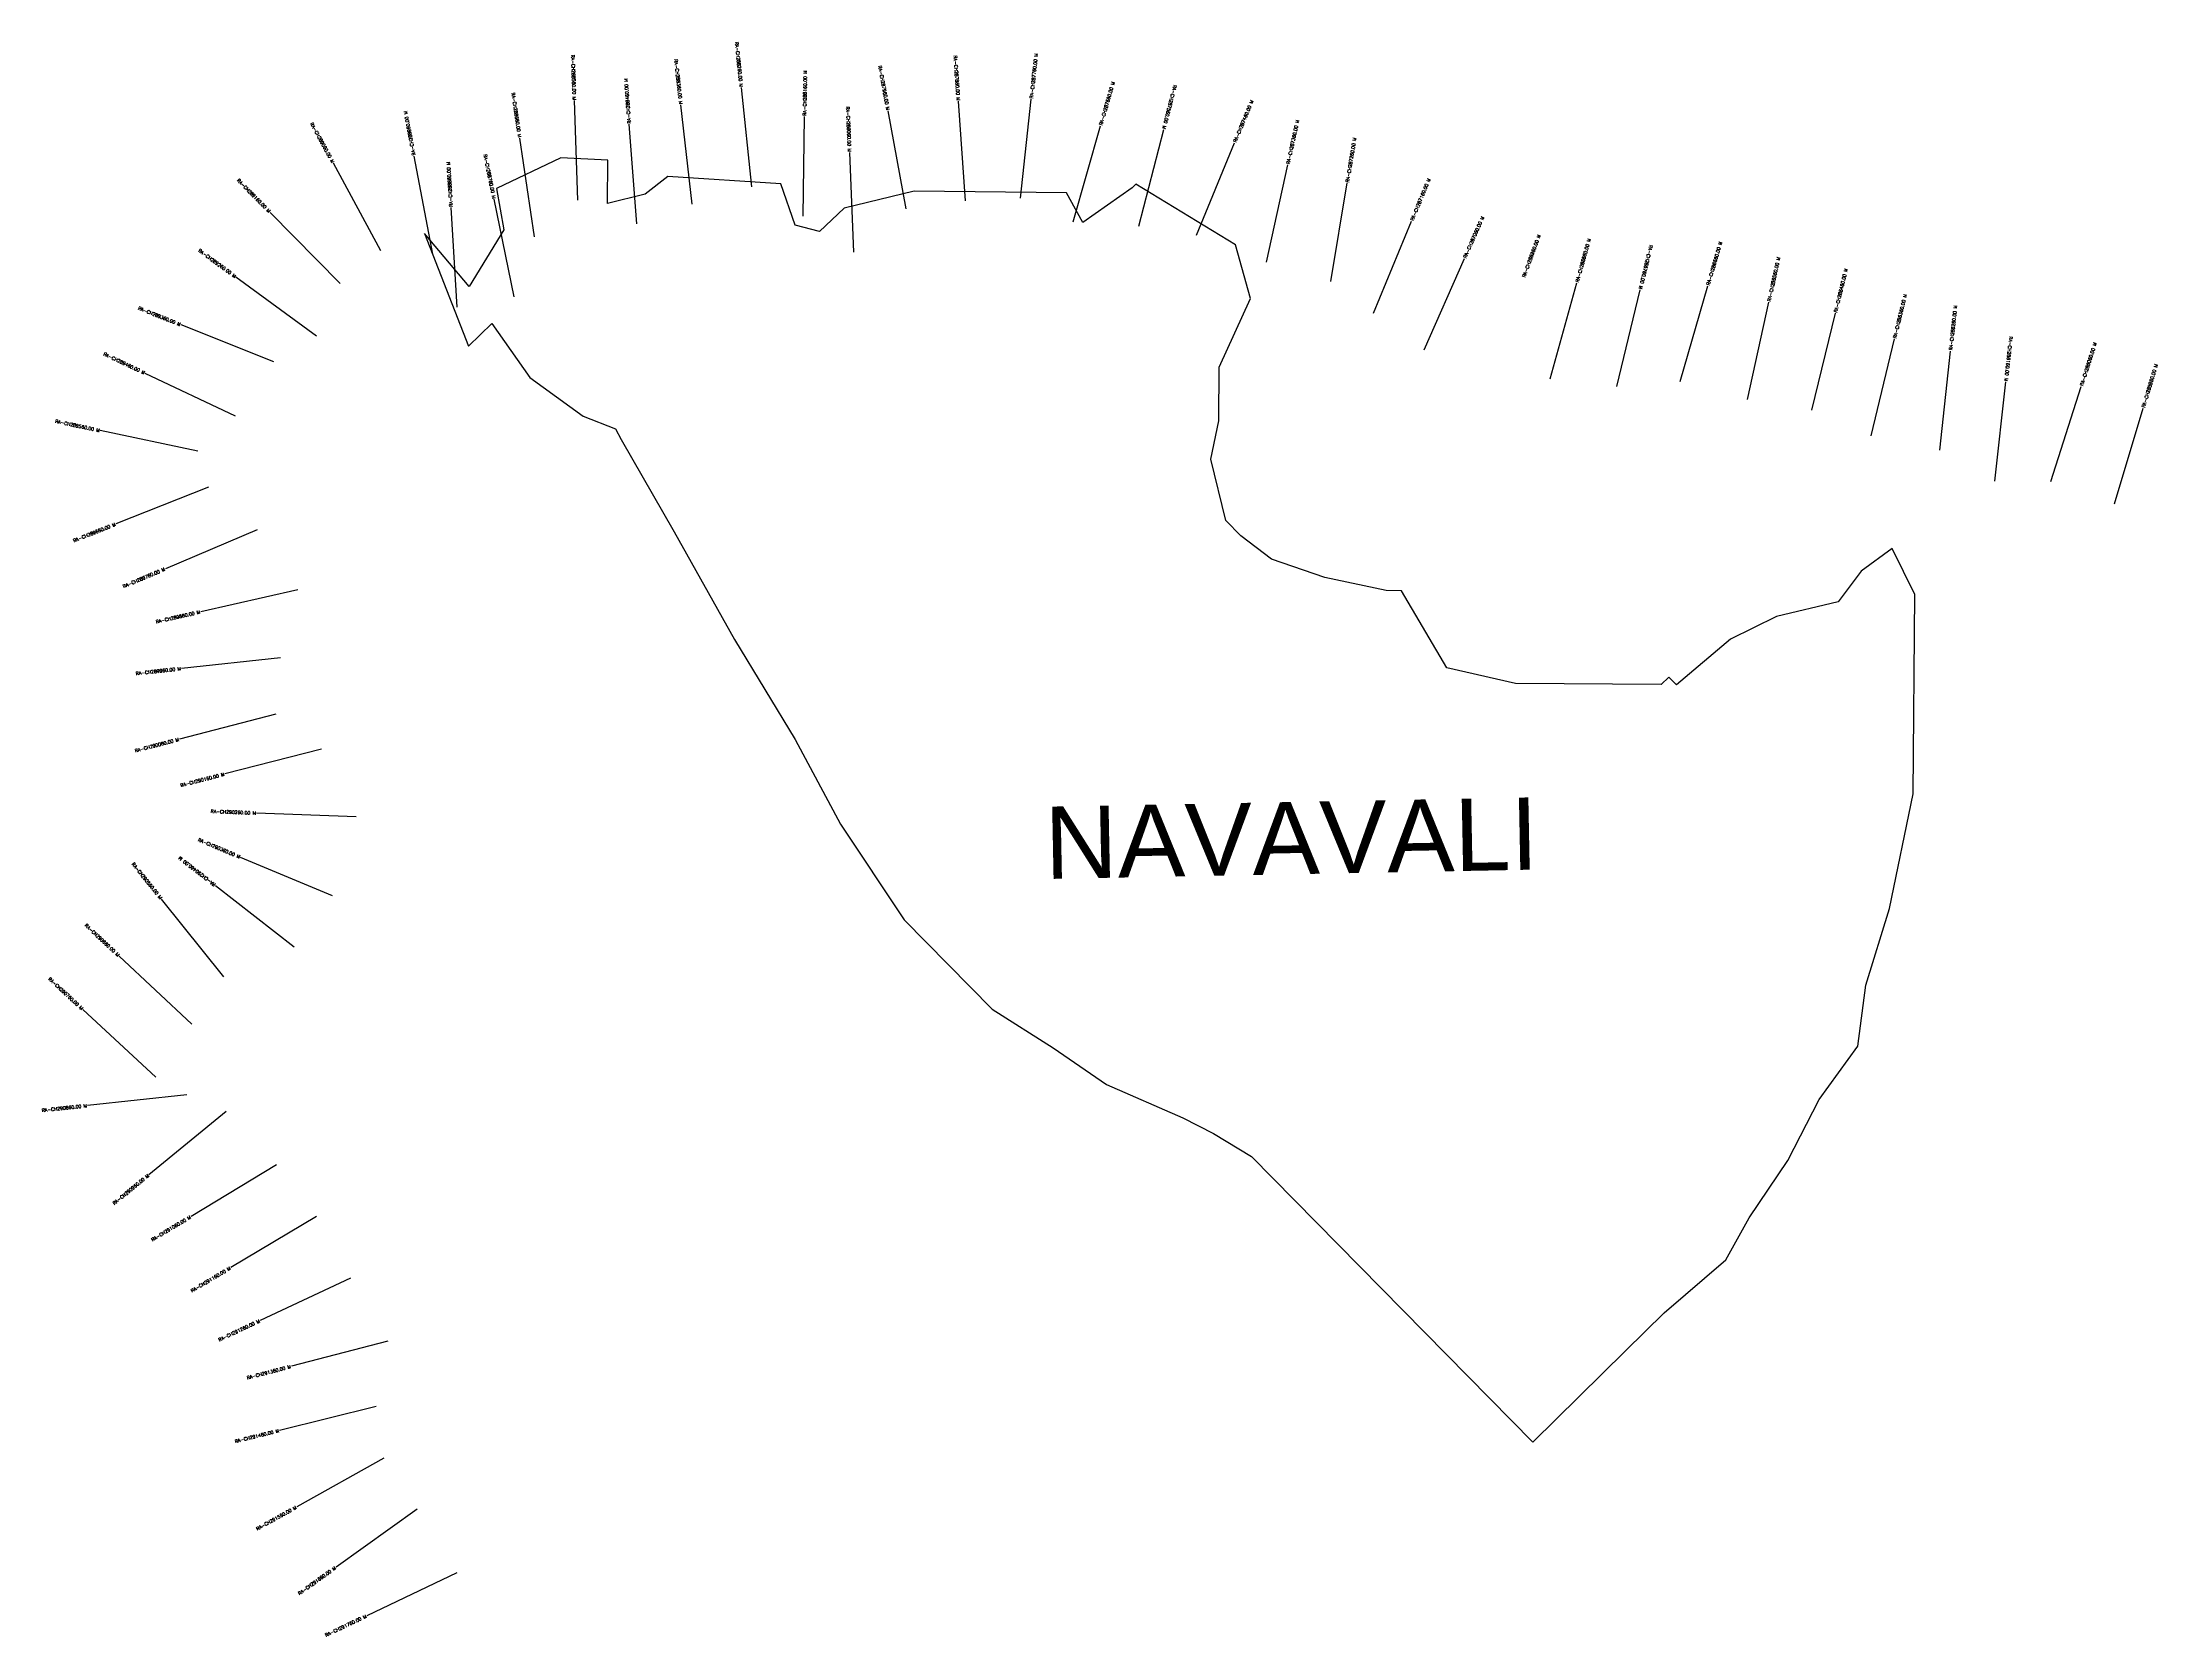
# Model space of a CAD drawing. Header units: metres. Extents: x 281616 to 284799, y 2020686 to 2023084.
import ezdxf
from ezdxf.enums import TextEntityAlignment as Align

# ---------------------------------------------------------------- set-up
doc = ezdxf.new("R2010")
doc.units = ezdxf.units.M
doc.header["$MEASUREMENT"] = 0
for name, color, linetype in [('CS', 134, 'Continuous'), ('CSMark', 6, 'Continuous'), ('VILLAGE BOUNDRY', 10, 'Continuous'), ('VILLAGE NAME', 250, 'Continuous')]:
    doc.layers.add(name, color=color, linetype=linetype)
doc.styles.get("Standard").update_dxf_attribs({"font": 'simplex.shx'})

msp = doc.modelspace()

# ---------------------------------------------------------------- linework, layer by layer
at = {"layer": 'CS'}
for p, q in [((282422, 2022846.8), (282416.9, 2022996.7)), ((282683.9, 2022867.1), (282668.2, 2023016.3)), ((283005.2, 2022846.1), (282994.7, 2022995.7)), ((283088.2, 2022849.9), (283104.3, 2022999)), ((282594.1, 2022841.2), (282577.3, 2022990.3)), ((282761, 2022823), (282763.3, 2022973)), ((282916.3, 2022834.1), (282889, 2022981.6)), ((282356.9, 2022792.1), (282334.8, 2022940.5)), ((282510.7, 2022811.5), (282499.5, 2022961.1)), ((283167.1, 2022814.5), (283208.5, 2022958.7)), ((283266.3, 2022808), (283303.5, 2022953.3)), ((283352.8, 2022794.6), (283410.1, 2022933.3)), ((282125.6, 2022770.6), (282054.3, 2022902.6)), ((282204.2, 2022766), (282175.7, 2022913.2)), ((282837.2, 2022769), (282831.1, 2022918.8)), ((283458.3, 2022753.8), (283490.3, 2022900.3)), ((283555.2, 2022724.9), (283579.7, 2022872.9)), ((282326.1, 2022701.4), (282296.3, 2022848.4)), ((282064.5, 2022721.9), (281959.2, 2022828.7)), ((282240.8, 2022686.2), (282231.5, 2022835.9)), ((283619.3, 2022676.8), (283676.5, 2022815.5)), ((283695.4, 2022621.9), (283755.9, 2022759.2)), ((282028.9, 2022642.6), (281907.8, 2022731.2)), ((283885, 2022578.1), (283925.2, 2022722.6)), ((283985, 2022566.5), (284020.5, 2022712.3)), ((284080.4, 2022574.1), (284122.3, 2022718.1)), ((284181.9, 2022547.3), (284214, 2022693.8)), ((281964.6, 2022603.9), (281825.2, 2022659.3)), ((284278.8, 2022531.1), (284314, 2022676.9)), ((284367.7, 2022492.6), (284403, 2022638.4)), ((284471, 2022471), (284487.3, 2022620.1)), ((281906.9, 2022522.3), (281771.3, 2022586.4)), ((284554.1, 2022424.4), (284570.7, 2022573.5)), ((284638.4, 2022423.9), (284684, 2022566.8)), ((284734, 2022390.4), (284777, 2022534.1)), ((281850.3, 2022469.3), (281703.5, 2022500.3)), ((281866.7, 2022415.3), (281727.3, 2022360)), ((281939.8, 2022351), (281801.7, 2022292.6)), ((282001, 2022260.9), (281854.7, 2022227.8)), ((281974.9, 2022158.7), (281825.8, 2022142.4)), ((281968, 2022073.6), (281822.8, 2022036)), ((282036.4, 2022021.2), (281891.2, 2021983.8)), ((282088.8, 2021919.1), (281938.9, 2021924.9)), ((282053, 2021800.4), (281914.7, 2021858.4)), ((281889.6, 2021678.6), (281795.7, 2021795.6)), ((281995.2, 2021723.5), (281876.8, 2021815.7)), ((281841.5, 2021607.2), (281732.1, 2021709.8)), ((281787.3, 2021527.5), (281677.3, 2021629.5)), ((281833.8, 2021500.9), (281684.6, 2021485)), ((281892.9, 2021476.1), (281776.9, 2021381)), ((281968.8, 2021395.6), (281840.3, 2021318.3)), ((282028.8, 2021318.2), (281900, 2021241.3)), ((282080, 2021225.5), (281944.2, 2021161.6)), ((282136.3, 2021130.5), (281991.2, 2021092.7)), ((282118.8, 2021032.3), (281973.3, 2020996.3)), ((282130.3, 2020954.3), (281999.2, 2020881.4)), ((282180.3, 2020877.8), (282058.3, 2020790.6)), ((282240.1, 2020782.1), (282104.7, 2020717.6))]:
    msp.add_line(p, q, dxfattribs=at)
at = {"layer": 'VILLAGE BOUNDRY'}
msp.add_lwpolyline([(284395.3, 2021781.3), (284431.1, 2021954), (284433.4, 2022253.6), (284399.3, 2022323), (284353, 2022288.8), (284318, 2022243), (284225.7, 2022220.6), (284156.3, 2022186.5), (284075.1, 2022118), (284063.6, 2022129.6), (284052, 2022118.2), (283833, 2022119.8), (283729.5, 2022143.6), (283661.2, 2022259.4), (283638.2, 2022259.6), (283546, 2022279.5), (283465.6, 2022307), (283419.8, 2022341.9), (283396.9, 2022365.1), (283374.5, 2022457.5), (283386.5, 2022515), (283387.1, 2022595.7), (283434, 2022699.1), (283411.5, 2022779.9), (283261.7, 2022871.3), (283256.2, 2022865.6), (283182, 2022813.2), (283157.1, 2022857.9), (282928, 2022860.4), (282823, 2022835), (282785.9, 2022799.9), (282749.2, 2022809.2), (282727.3, 2022871.6), (282557.6, 2022882.4), (282523.4, 2022856.1), (282466.7, 2022841.9), (282467.4, 2022907.1), (282396.7, 2022910.8), (282300, 2022864.6), (282310.6, 2022802.3), (282258.8, 2022717), (282191.4, 2022796.8), (282257.8, 2022627.2), (282292.6, 2022661.5), (282349.7, 2022580.4), (282429.9, 2022522.2), (282478.7, 2022503.1), (282487.3, 2022487.2), (282566.9, 2022348.3), (282657.9, 2022186.2), (282749, 2022035.7), (282817.2, 2021908.4), (282913.1, 2021764.2), (283045.6, 2021630.1), (283137.4, 2021571.8), (283217.6, 2021516.9), (283332.5, 2021466.6), (283378.4, 2021443.2), (283435.8, 2021408.2), (283859.1, 2020978.5), (283928.7, 2021047.1), (283998.4, 2021115.8), (284056.5, 2021173), (284149.3, 2021253), (284184.1, 2021315.9), (284242.6, 2021402.1), (284289.4, 2021494), (284347.6, 2021574.2), (284359.8, 2021666.3)], close=True, dxfattribs=at)

# ---------------------------------------------------------------- texts
at = {"layer": 'CSMark'}
for s, rotation, p in [('RA-CH288560.00 M', 271.9289, (282416.9, 2022997.7)), ('RA-CH288260.00 M', 276.0033, (282668.1, 2023017.3)), ('RA-CH287860.00 M', 274.0042, (282994.7, 2022996.7)), ('RA-CH288360.00 M', 276.4237, (282577.2, 2022991.3)), ('RA-CH287960.00 M', 280.4828, (282888.8, 2022982.5)), ('RA-CH288660.00 M', 278.4496, (282334.7, 2022941.5)), ('RA-CH287560.00 M', 255.6277, (283303.8, 2022954.3)), ('RA-CH289060.00 M', 298.3767, (282053.8, 2022903.4)), ('RA-CH288060.00 M', 272.3463, (282831, 2022919.8)), ('RA-CH288760.00 M', 281.4503, (282296.1, 2022849.4)), ('RA-CH289160.00 M', 314.6087, (281958.5, 2022829.4)), ('RA-CH289260.00 M', 323.8045, (281907, 2022731.8)), ('RA-CH286760.00 M', 256.3322, (284020.7, 2022713.3)), ('RA-CH289360.00 M', 338.3116, (281824.3, 2022659.7)), ('RA-CH289460.00 M', 334.6795, (281770.4, 2022586.9)), ('RA-CH286160.00 M', 263.6646, (284570.8, 2022574.5)), ('RA-CH289560.00 M', 348.0721, (281702.6, 2022500.5)), ('RA-CH289660.00 M', 21.6593, (281726.4, 2022359.6)), ('RA-CH289760.00 M', 22.9329, (281800.7, 2022292.2)), ('RA-CH289860.00 M', 12.734, (281853.7, 2022227.6)), ('RA-CH289960.00 M', 6.2303, (281824.8, 2022142.3)), ('RA-CH290060.00 M', 14.5194, (281821.8, 2022035.8)), ('RA-CH290160.00 M', 14.4615, (281890.2, 2021983.5)), ('RA-CH290260.00 M', 357.7525, (281937.9, 2021925)), ('RA-CH290360.00 M', 337.2297, (281913.8, 2021858.8)), ('RA-CH290560.00 M', 308.7285, (281795.1, 2021796.4)), ('RA-CH290660.00 M', 316.828, (281731.3, 2021710.5)), ('RA-CH290760.00 M', 317.177, (281676.6, 2021630.2)), ('RA-CH290860.00 M', 6.0506, (281683.6, 2021484.9)), ('RA-CH290960.00 M', 39.3525, (281776.1, 2021380.4)), ('RA-CH291060.00 M', 31.0409, (281839.4, 2021317.8)), ('RA-CH291160.00 M', 30.8461, (281899.1, 2021240.8)), ('RA-CH291260.00 M', 25.1945, (281943.3, 2021161.2)), ('RA-CH291360.00 M', 14.5997, (281990.2, 2021092.4)), ('RA-CH291460.00 M', 13.9175, (281972.3, 2020996)), ('RA-CH291560.00 M', 29.0715, (281998.4, 2020880.9)), ('RA-CH291660.00 M', 35.556, (282057.4, 2020790)), ('RA-CH291760.00 M', 25.4689, (282103.8, 2020717.2))]:
    msp.add_text(s, height=5, rotation=rotation, dxfattribs=at).set_placement(p, align=Align.MIDDLE_RIGHT)
for s, rotation, p in [('RA-CH287760.00 M', 83.8331, (283104.4, 2023000)), ('RA-CH288460.00 M', 94.2975, (282499.4, 2022962.1)), ('RA-CH288160.00 M', 89.1155, (282763.3, 2022974)), ('RA-CH287660.00 M', 73.9731, (283208.8, 2022959.7)), ('RA-CH287460.00 M', 67.5478, (283410.5, 2022934.2)), ('RA-CH288960.00 M', 100.9628, (282175.5, 2022914.2)), ('RA-CH287360.00 M', 77.6806, (283490.5, 2022901.3)), ('RA-CH287260.00 M', 80.607, (283579.8, 2022873.9)), ('RA-CH288860.00 M', 93.5554, (282231.4, 2022836.9)), ('RA-CH287160.00 M', 67.5959, (283676.9, 2022816.4)), ('RA-CH287060.00 M', 66.2096, (283756.3, 2022760.1)), ('RA-CH286960.00 M', 69.8406, (283845, 2022731)), ('RA-CH286860.00 M', 74.4317, (283925.5, 2022723.6)), ('RA-CH286660.00 M', 73.781, (284122.5, 2022719.1)), ('RA-CH286560.00 M', 77.6644, (284214.2, 2022694.8)), ('RA-CH286460.00 M', 76.4291, (284314.2, 2022677.9)), ('RA-CH286360.00 M', 76.3685, (284403.2, 2022639.3)), ('RA-CH286260.00 M', 83.7619, (284487.4, 2022621.1)), ('RA-CH286060.00 M', 72.3096, (284684.3, 2022567.8)), ('RA-CH285960.00 M', 73.3398, (284777.3, 2022535)), ('RA-CH290460.00 M', 142.0951, (281876, 2021816.3))]:
    msp.add_text(s, height=5, rotation=rotation, dxfattribs=at).set_placement(p, align=Align.MIDDLE_LEFT)
at = {"layer": 'VILLAGE NAME', "insert": (283123.3, 2021934.5), "char_height": 108.748, "attachment_point": 1, "rotation": 1.1028}
msp.add_mtext_dynamic_manual_height_columns('{\\fArial|b0|i0|c0|p34;NAVAVALI}', width=726.929, gutter_width=543.7, heights=[0], dxfattribs=at)

doc.saveas('drawing.dxf')
